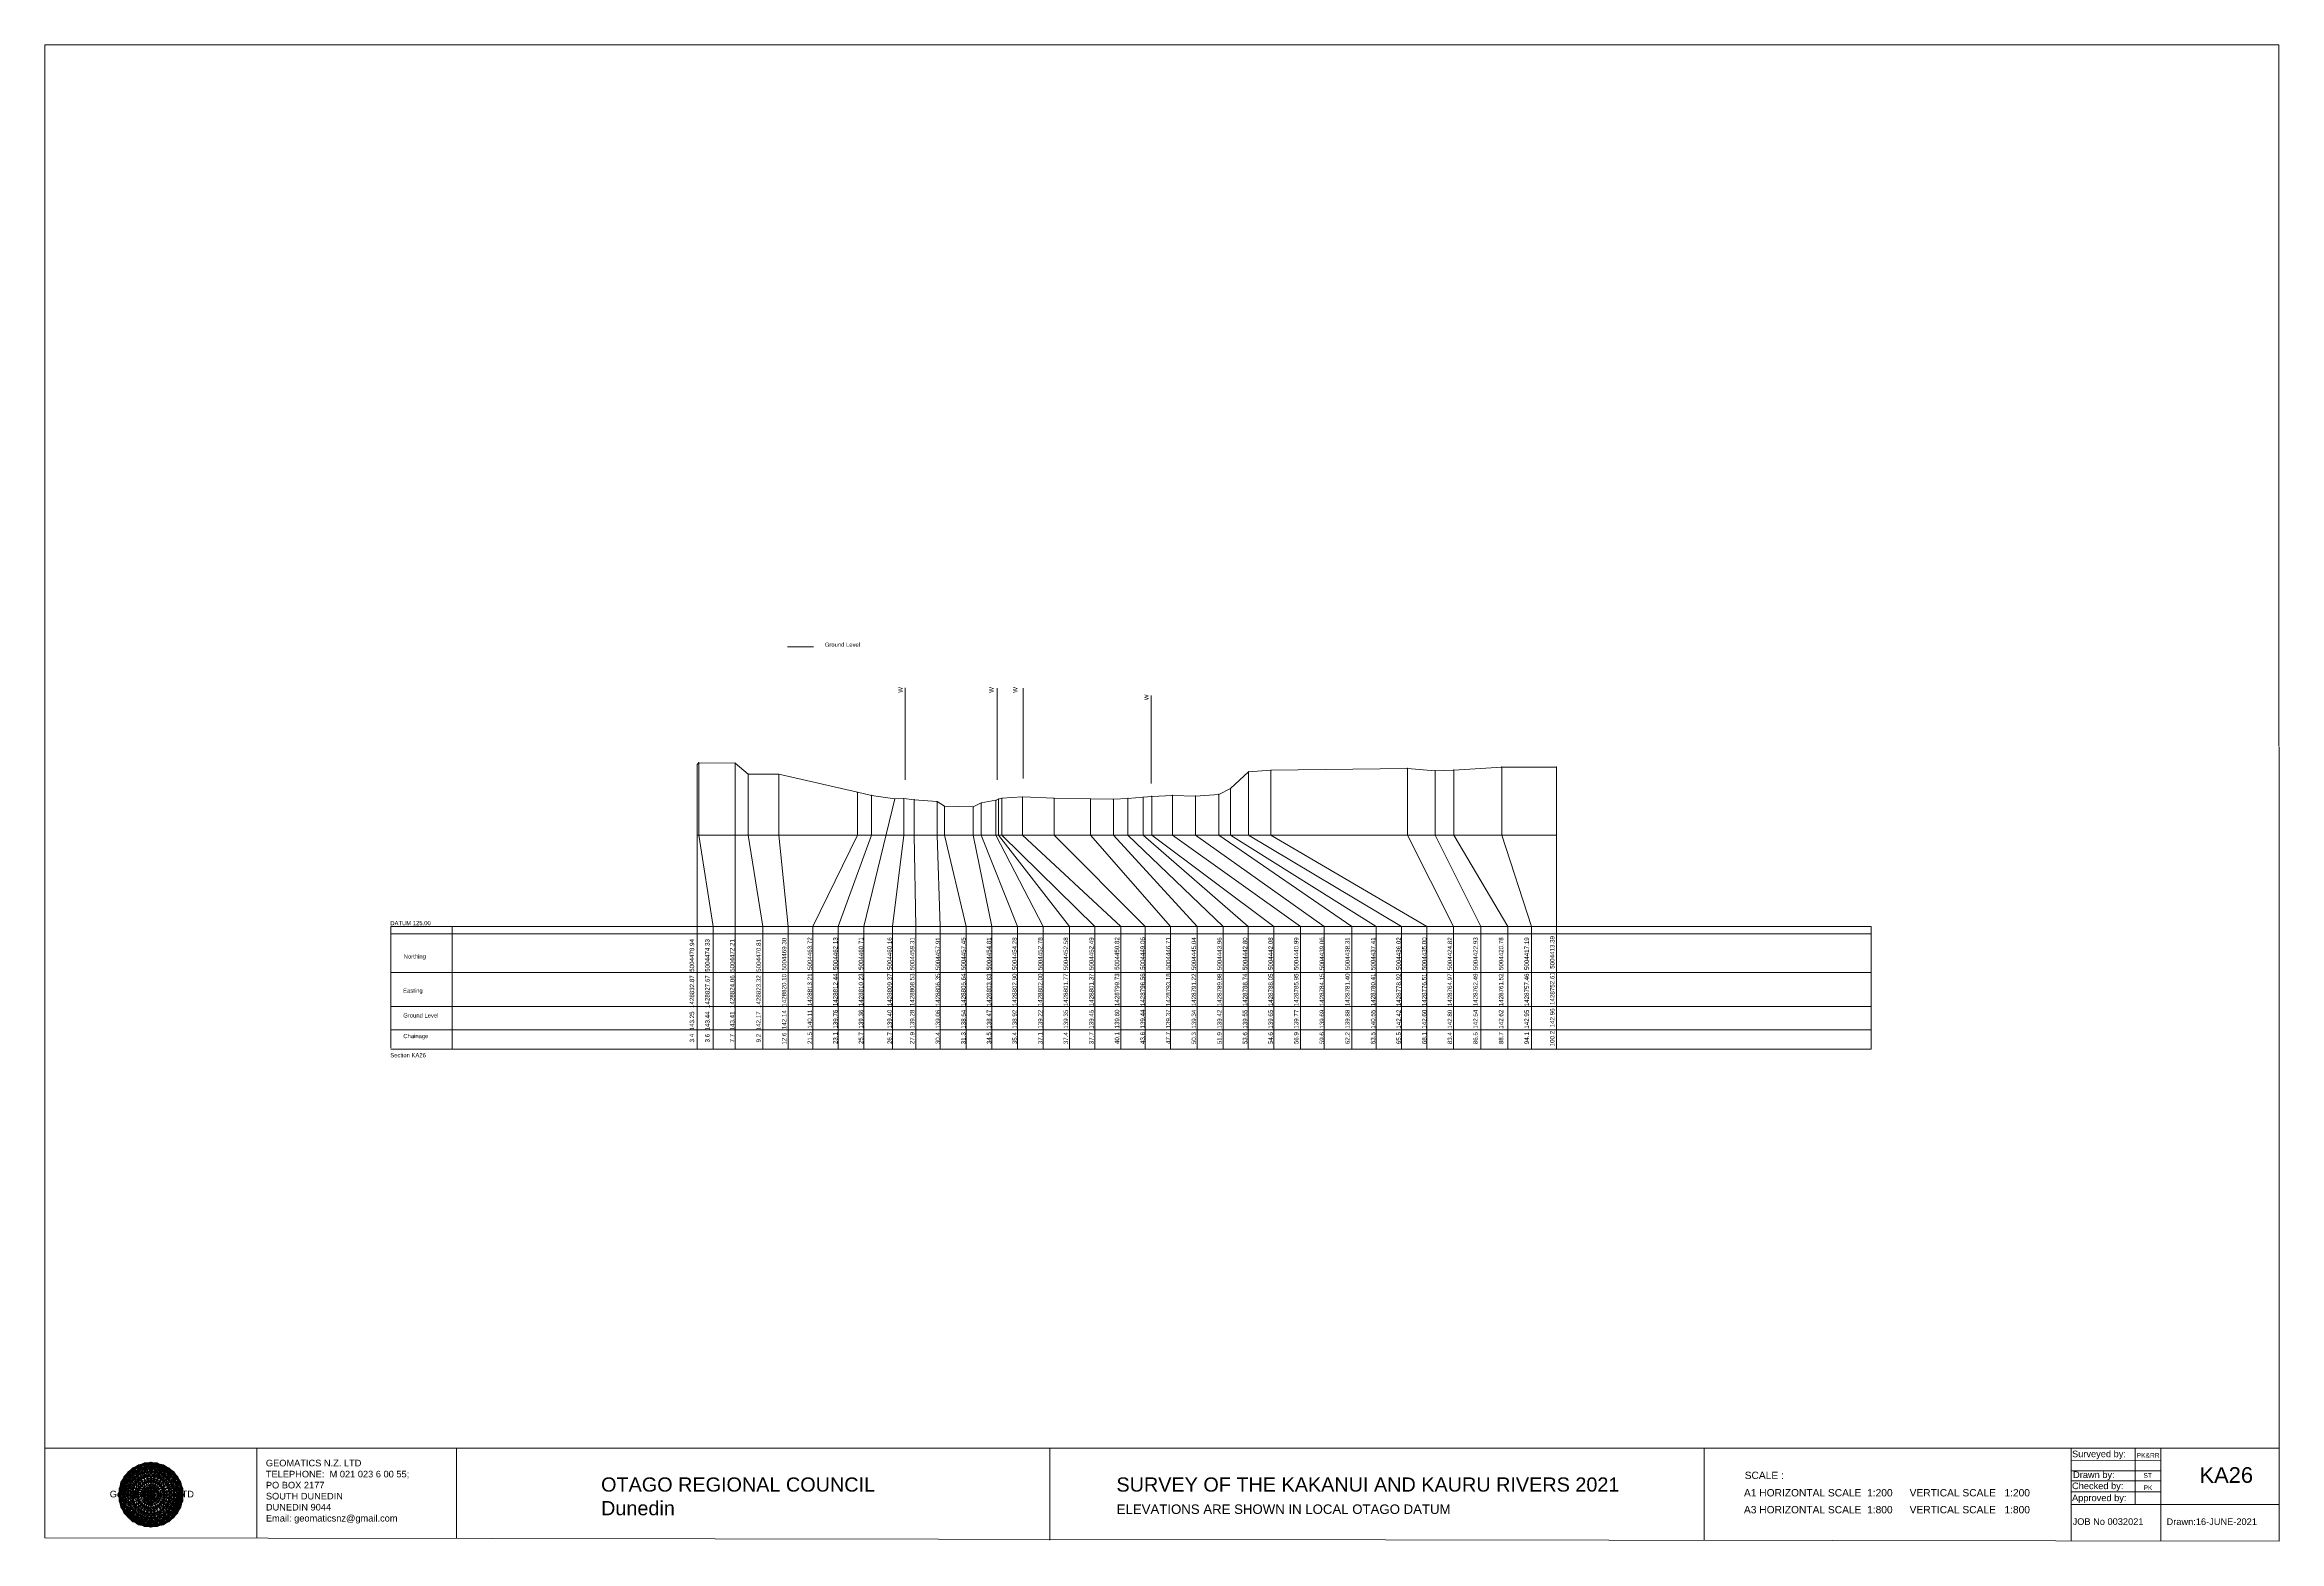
# Model space of a CAD drawing. Header units: millimetres. Extents: x -4102225 to 9709333, y -443196 to 2258209.
# Drawn here: x -573718 to -321940, y 55742 to 224317 of the extents above; entities that cross this region are included whole.
import ezdxf

# ---------------------------------------------------------------- set-up
doc = ezdxf.new("R2010")
doc.units = ezdxf.units.MM
doc.header["$PDMODE"] = 35
doc.header["$PDSIZE"] = 20
doc.layers.get('0').update_dxf_attribs({"lineweight": 0})
doc.layers.add('geo', color=7, linetype='Continuous', lineweight=0)
doc.styles.get("Standard").update_dxf_attribs({"font": 'arial.ttf'})

# ---------------------------------------------------------------- blocks, each defined once
blk = doc.blocks.new('Geomatics_Circle_SPT')
at = {"layer": 'geo', "color": 2, "linetype": 'Continuous', "lineweight": 0}
for p, q in [((0, 25.2), (-25.2, 0)), ((-24.7, 4.9), (-4.9, 24.7)), ((-24.7, -4.9), (4.9, 24.7)), ((-9.7, 23.3), (-23.3, 9.6)), ((9.7, 23.3), (-23.3, -9.7)), ((-21, 14), (-14, 21)), ((-21, -14), (14, 21)), ((0, 0), (-17.8, 17.8)), ((-14, 21), (21, -14)), ((23.3, -9.7), (-9.7, 23.3)), ((-4.9, 24.7), (24.7, -4.9)), ((25.2, 0), (0, 25.2)), ((0, 0), (17.8, 17.8)), ((4.9, 24.7), (24.7, 4.9)), ((23.3, 9.7), (9.7, 23.3)), ((14, 21), (21, 14)), ((17.8, 18.1), (17.8, 18.1)), ((4.9, -24.7), (-24.7, 4.9)), ((-24.7, 0), (0, -24.7)), ((-23.3, 9.7), (9.7, -23.3)), ((14, -21), (-21, 14)), ((0, 0), (-17.8, -17.8)), ((21, 14), (-14, -21)), ((-9.7, -23.3), (23.3, 9.7)), ((24.7, 4.9), (-4.9, -24.7)), ((0, 0), (17.8, -17.8)), ((0, -24.8), (25.2, 0)), ((-4.9, -24.7), (-24.7, -4.9)), ((-23.3, -9.7), (-9.7, -23.3)), ((-14, -21), (-21, -14)), ((24.7, -4.9), (4.9, -24.7)), ((9.7, -23.3), (23.3, -9.7)), ((21, -14), (14, -21)), ((-17.8, -17.8), (-17.8, -17.8)), ((4.9, -24.7), (4.9, -24.7)), ((18.1, -17.8), (18.1, -17.8))]:
    blk.add_line(p, q, dxfattribs=at)
at = {"layer": 'geo', "color": 1, "linetype": 'Continuous', "lineweight": 0}
for p, q in [((-25.2, 0), (9.7, 23.3)), ((-25.2, 0), (-9.6, 23.3)), ((-4.9, 24.8), (-24.7, -4.9)), ((4.9, 24.7), (-24.7, 4.9)), ((14, 21), (-24.7, -4.9)), ((-14, 21), (-24.7, 4.9)), ((-23.3, 9.7), (0, 25.2)), ((-23.3, -9.6), (0, 25.2)), ((-23.3, -9.6), (17.8, 17.8)), ((-23.3, 9.7), (-17.8, 17.9)), ((-23.3, -9.6), (-17.8, 17.9)), ((-23.3, 9.7), (17.8, 17.8)), ((4.9, 24.8), (-21, -14)), ((-4.9, 24.7), (-21, 14)), ((14, 21), (-21, 14)), ((-14, 21), (-21, -14)), ((-17.9, 17.6), (-17.9, 17.6)), ((-17.8, 17.8), (9.7, 23.3)), ((-17.8, 17.8), (-9.6, 23.3)), ((-17.8, -17.8), (9.7, 23.3)), ((-17.8, -17.8), (-9.7, 23.3)), ((-9.7, -23.3), (-17.8, 17.8)), ((-17.8, 17.8), (9.7, -23.3)), ((-17.8, 17.8), (23.3, -9.6)), ((-17.8, 17.8), (23.3, 9.7)), ((4.9, 24.7), (-14, 21)), ((-4.9, 24.7), (-14, -20.9)), ((0, 0), (-14, 21)), ((-14, 21), (-4.9, -24.7)), ((-14, 21), (-14, 21)), ((24.7, -4.9), (-14, 21)), ((21, 14), (-14, 21)), ((-9.8, 23.1), (-9.8, 23.1)), ((-9.7, 23.3), (0, 25.2)), ((-9.7, 23.3), (0, -25.2)), ((-9.7, -23.3), (0, 25.2)), ((-9.6, 23.3), (17.8, -17.8)), ((-9.6, 23.3), (25.2, 0)), ((-9.6, 23.3), (17.8, 17.8)), ((-9.6, -23.3), (17.8, 17.9)), ((0, 0), (-4.9, 24.7)), ((-4.9, 24.7), (-4.9, 24.7)), ((21, -14), (-4.9, 24.7)), ((24.8, 4.9), (-4.9, 24.7)), ((14, 21), (-4.9, 24.7)), ((-0.2, 25.1), (-0.2, 25.1)), ((0, 25.2), (9.7, -23.3)), ((0, 25.2), (23.3, -9.7)), ((0, 25.2), (23.3, 9.7)), ((0, 25.2), (9.7, 23.3)), ((0, 0), (4.9, 24.7)), ((0, -25.2), (9.7, 23.3)), ((0, 0), (14, 21)), ((21, 14), (4.9, 24.8)), ((14, -21), (4.9, 24.7)), ((24.7, -4.9), (4.9, 24.7)), ((4.9, 24.7), (4.9, 24.7)), ((4.9, -24.7), (14, 21)), ((9.4, 23.3), (9.4, 23.3)), ((9.7, 23.3), (17.8, -17.8)), ((9.7, 23.3), (25.2, 0)), ((9.7, 23.3), (17.8, 17.9)), ((17.8, 17.8), (9.7, -23.3)), ((21, -14), (14, 21)), ((24.7, 4.9), (14, 21)), ((14, 21), (14, 21)), ((17.6, 17.9), (17.6, 17.9)), ((17.8, 17.8), (23.3, -9.7)), ((17.8, 17.8), (23.3, 9.7)), ((-25.2, 0), (23.3, 9.7)), ((-25.2, 0), (-23.3, 9.7)), ((-23.3, -9.7), (-25.2, 0)), ((-9.6, -23.3), (-25.2, 0)), ((9.7, -23.3), (-25.2, 0)), ((21, 14), (-24.7, 4.9)), ((-21, 14), (-24.7, -4.9)), ((0, 0), (-24.7, 4.9)), ((-24.7, 4.9), (-21, -14)), ((-24.7, 4.9), (-4.9, -24.7)), ((-24.7, 4.9), (14, -21)), ((-24.7, 4.9), (-24.7, 4.9)), ((0, 0), (-24.7, -4.9)), ((-17.8, -17.8), (-23.3, 9.7)), ((0, -25.2), (-23.3, 9.7)), ((-23.3, 9.7), (17.8, -17.8)), ((-23.3, 9.7), (25.2, 0)), ((-23.3, 9.4), (-23.3, 9.4)), ((-23.3, -9.7), (25.2, 0)), ((0, 0), (-21, 14)), ((-21, 14), (-14, -21)), ((-21, 14), (4.9, -24.7)), ((-21, 14), (-21, 14)), ((24.7, 4.9), (-21, 14)), ((0, 0), (-21, -14)), ((-17.8, -17.8), (23.3, 9.7)), ((-14, -21), (24.7, 4.9)), ((0, 0), (-14, -21)), ((25.2, 0), (-9.6, -23.3)), ((-4.9, -24.7), (21, 14)), ((0, 0), (-4.9, -24.7)), ((0, 0), (21, 14)), ((23.3, 9.7), (0, -25.2)), ((0, 0), (24.8, 4.9)), ((0, 0), (4.9, -24.7)), ((0, 0), (14, -21)), ((0, 0), (21, -14)), ((0, 0), (24.8, -4.9)), ((4.9, -24.7), (24.7, 4.9)), ((25.2, 0), (9.7, -23.3)), ((14, -21), (21, 14)), ((23.3, 9.7), (17.8, -17.8)), ((24.7, -4.9), (21, 14)), ((21, 14), (21, 14)), ((21, -14), (24.7, 4.9)), ((23.1, 9.8), (23.1, 9.8)), ((23.3, 9.7), (25.2, 0)), ((25.2, 0), (23.3, -9.6)), ((24.7, 4.9), (24.7, 4.9)), ((25.1, 0.2), (25.1, 0.2)), ((-25.2, 0), (23.3, -9.7)), ((-25.1, -0.2), (-25.1, -0.2)), ((-24.7, -4.9), (-24.7, -4.9)), ((-24.7, -4.9), (-14, -21)), ((-24.7, -4.9), (4.9, -24.7)), ((-24.7, -4.9), (21, -14)), ((-17.8, -17.8), (-23.3, -9.7)), ((0, -25.2), (-23.3, -9.6)), ((17.8, -17.8), (-23.3, -9.6)), ((-23.1, -9.8), (-23.1, -9.8)), ((-21, -14), (24.7, -4.9)), ((-21, -14), (-21, -14)), ((-21, -14), (-4.9, -24.7)), ((-21, -14), (14, -21)), ((23.3, -9.7), (-17.8, -17.8)), ((-14, -21), (21, -14)), ((-4.9, -24.7), (24.7, -4.9)), ((23.3, -9.6), (0, -25.2)), ((4.9, -24.7), (21, -14)), ((14, -21), (24.7, -4.9)), ((23.3, -9.6), (17.8, -17.8)), ((21, -14), (21, -14)), ((23.3, -9.4), (23.3, -9.4)), ((24.7, -4.9), (24.7, -4.9)), ((-9.6, -23.3), (-17.8, -17.8)), ((9.7, -23.3), (-17.8, -17.8)), ((-17.6, -17.9), (-17.6, -17.9)), ((-14, -21), (-14, -21)), ((-14, -21), (4.9, -24.7)), ((17.8, -17.8), (-9.7, -23.3)), ((0, -25.2), (-9.7, -23.3)), ((-9.4, -23.3), (-9.4, -23.3)), ((-4.9, -24.7), (14, -21)), ((-4.9, -24.7), (-4.9, -24.7)), ((9.7, -23.3), (0, -25.2)), ((0.2, -25.1), (0.2, -25.1)), ((4.9, -24.7), (4.9, -24.7)), ((17.8, -17.8), (9.7, -23.3)), ((9.8, -23.1), (9.8, -23.1)), ((14, -21), (14, -21)), ((17.9, -17.6), (17.9, -17.6))]:
    blk.add_line(p, q, dxfattribs=at)
at = {"layer": 'geo', "color": 114, "linetype": 'Continuous', "lineweight": 0}
for p, q in [((17.9, 17.8), (-25.2, 0)), ((-24.7, 4.9), (14, 21)), ((9.7, 23.3), (-23.3, 9.7)), ((-20.9, 14), (4.9, 24.7)), ((0, 25.2), (-17.8, 17.8)), ((-17.8, 17.8), (0, -25.2)), ((-14, 21), (-4.9, 24.7)), ((4.9, -24.7), (-14, 21)), ((0, 0), (-9.7, 23.3)), ((-4.9, 24.7), (14, -21)), ((17.8, -17.8), (0, 25.2)), ((0, 0), (9.7, 23.3)), ((4.9, 24.7), (21, -14)), ((23.3, -9.7), (9.7, 23.3)), ((14, 21), (24.7, -4.9)), ((25.2, 0), (17.8, 17.8)), ((-24.7, -4.9), (21, 14)), ((-14, -21), (-24.7, 4.9)), ((0, 0), (-23.3, 9.7)), ((-23.3, 9.7), (-9.7, -23.3)), ((0, 0), (-23.3, -9.7)), ((-4.9, -24.7), (-21, 14)), ((24.8, 4.9), (-20.9, -14)), ((0, 0), (-9.7, -23.3)), ((0, 0), (23.3, 9.7)), ((0, 0), (9.7, -23.3)), ((0, 0), (23.3, -9.7)), ((21, 14), (24.7, 4.9)), ((-25.2, 0), (-17.8, -17.8)), ((-21, -14), (-24.7, -4.9)), ((-17.8, -17.8), (25.2, 0)), ((24.8, -4.9), (-14, -21)), ((-9.6, -23.3), (23.3, -9.7)), ((21, -14), (-4.9, -24.8)), ((0, -25.2), (17.9, -17.8)), ((14, -21), (4.9, -24.8))]:
    blk.add_line(p, q, dxfattribs=at)
at = {"layer": 'geo', "color": 250, "linetype": 'Continuous', "lineweight": 0}
for p, q in [((-17.8, 17.8), (17.8, 17.8)), ((-17.8, -17.8), (-17.8, 17.8)), ((-14, 21), (-14, 21)), ((14, 21), (-14, 21)), ((-14, 20.9), (-14, -21)), ((-9.7, 23.3), (9.7, 23.3)), ((-9.7, -23.3), (-9.7, 23.3)), ((-4.9, 24.7), (4.9, 24.7)), ((-4.9, 24.7), (-4.9, -24.7)), ((0, 0), (0, 25.2)), ((4.9, 24.7), (4.9, -24.7)), ((9.7, -23.3), (9.7, 23.3)), ((14, 21), (14, -21)), ((17.8, -17.8), (17.8, 17.8)), ((0, 0), (-25.2, 0)), ((24.7, 4.9), (-24.7, 4.9)), ((-24.7, 4.9), (-24.7, -4.9)), ((-23.3, 9.7), (23.3, 9.7)), ((-23.3, 9.7), (-23.3, 9.7)), ((-23.3, -9.7), (-23.3, 9.7)), ((21, 14), (-21, 14)), ((-21, 14), (-21, -14)), ((0, 0), (0, -25.2)), ((0, 0), (25.2, 0)), ((21, 14), (21, 14)), ((21, -14), (21, 14)), ((23.3, 9.7), (23.3, -9.7)), ((24.7, 4.9), (24.7, 4.9)), ((24.7, -4.9), (24.7, 4.9)), ((-24.7, -4.9), (24.7, -4.9)), ((23.3, -9.7), (-23.3, -9.7)), ((-21, -14), (21, -14)), ((17.8, -17.8), (-17.8, -17.8)), ((-14, -21), (14, -21)), ((9.7, -23.3), (-9.7, -23.3)), ((-4.9, -24.7), (4.9, -24.7))]:
    blk.add_line(p, q, dxfattribs=at)
blk = doc.blocks.new('GeomaticsNZ TITLE BLOCK')
at = {"color": 7, "linetype": 'Continuous', "lineweight": 0}
for p, q in [((0, 94.9), (0, 1579.2)), ((0, 1579.2), (2363.4, 1579.2)), ((2363.4, 1579.2), (2364, 94.9)), ((2364, 94.9), (0, 94.9)), ((0, 94.9), (0, 0)), ((15.9, 94.9), (2364, 94.9)), ((224.3, 95.2), (224.3, -0.3)), ((2364, 94.9), (382.6, 94.9)), ((435.8, 95.2), (435.8, -0.7)), ((1063.4, 94.9), (1063.4, -2.4)), ((1755.4, 94.9), (1755.4, -2.6)), ((2143.9, 94.9), (2143.7, -3)), ((2211.5, 94.9), (2211.5, 36.1)), ((2238.6, 94.8), (2238.6, -3.2)), ((2364, -3.5), (2364, 94.9)), ((2143.9, 81.9), (2238.6, 81.7)), ((2143.9, 71), (2238.6, 71)), ((2143.6, 60.4), (2238.6, 60.4)), ((2143.8, 48.6), (2238.6, 48.6)), ((2143.8, 35.4), (2364, 35.3)), ((0, 0), (2364, -3.5))]:
    blk.add_line(p, q, dxfattribs=at)
at = {"color": 7, "linetype": 'Continuous', "lineweight": 0, "xscale": 1.36, "yscale": 1.36, "zscale": 1.36}
blk.add_blockref('Geomatics_Circle_SPT', (112.4, 45.7), dxfattribs=at)
at = {"color": 7, "linetype": 'Continuous', "lineweight": 0}
for s, p in [('PK&RR', (2213.2, 84.8)), ('ST', (2220.3, 63.6)), ('PK', (2220.4, 50.6))]:
    blk.add_text(s, height=5, dxfattribs=at).set_placement(p)
at = {"color": 7, "linetype": 'Continuous', "lineweight": 0, "attachment_point": 1}
for s, width, heights, insert, char_height in [('{\\C256;GEOMATICS N.Z. LTD                   \\PTELEPHONE:  M 021 023 6 00 55;\\PPO BOX 2177\\PSOUTH DUNEDIN\\PDUNEDIN 9044\\PEmail: geomaticsnz@gmail.com}', 3535.727, [94.7], (234, 82.7), 7), ('{\\C256;Surveyed by:}', 3535.727, [0], (2144.7, 92.4), 7), ('{\\C256;Geomatics N.Z. LTD                   }', 125.079, [15.8], (68.8, 49.9), 7), ('{\\C256;OTAGO REGIONAL COUNCIL\\PDunedin}', 3535.727, [0], (588.6, 64), 15), ('{\\C256;SURVEY OF THE KAKANUI AND KAURU RIVERS 2021}', 3535.727, [0], (1133.8, 64), 15), ('{\\C256;Checked by:}', 3535.727, [0], (2144.7, 58.6), 7), ('{\\C256;Drawn by:}', 3535.727, [0], (2145.8, 70.4), 7), ('{\\C256;ELEVATIONS ARE SHOWN IN LOCAL OTAGO DATUM}', 3535.727, [0], (1134.1, 35.4), 10), ('{\\C256;Approved by:}', 3535.727, [0], (2144.7, 45.9), 7), ('{\\C256;JOB No 0032021}', 3535.727, [0], (2145.3, 20.8), 7), ('{\\C256;Drawn:16-JUNE-2021}', 3535.727, [0], (2244.7, 20.7), 7)]:
    blk.add_mtext_dynamic_manual_height_columns(s, width=width, gutter_width=159, heights=heights, dxfattribs=dict(at, insert=insert, char_height=char_height))

msp = doc.modelspace()

# ---------------------------------------------------------------- linework, layer by layer
at = {"color": 1, "lineweight": 0}
msp.add_line((-490009.432, 156500.44), (-487102.702, 156500.44), dxfattribs=at)
at = {"color": 7, "lineweight": 0}
for p, q in [((-476762.978, 141499.526), (-476762.978, 151858.164)), ((-466392.987, 141502.978), (-466392.987, 151855.087)), ((-463471.391, 141645.025), (-463471.391, 151855.087)), ((-449047.015, 141106.233), (-449047.015, 151019.063)), ((-534708.717, 125000), (-534708.717, 124453.037)), ((-527806.375, 125000), (-527806.375, 111175.74)), ((-367943.806, 125000), (-367943.806, 111175.74))]:
    msp.add_line(p, q, dxfattribs=at)
for p, q in [((-500199.741, 143247), (-500199.741, 111175.74)), ((-500023.133, 143437), (-500023.133, 135295.272)), ((-495928.021, 143407), (-495928.021, 111175.74)), ((-494454.789, 142167), (-494454.789, 135295.272)), ((-491016.091, 142137), (-491016.091, 135295.272)), ((-438071.884, 142416), (-438071.884, 135295.272)), ((-435549.6, 142596), (-435549.6, 135295.272)), ((-420182.16, 142795), (-420182.16, 135295.272)), ((-417064.969, 142535), (-417064.969, 135295.272)), ((-414957.878, 142615), (-414957.878, 135295.272)), ((-409541.833, 142945), (-409541.833, 135295.272)), ((-403382.188, 142955), (-403382.188, 111175.74)), ((-482151.333, 140106), (-482151.333, 135295.272)), ((-480549.645, 139756), (-480549.645, 135295.272)), ((-476928.597, 139396), (-476928.597, 135295.272)), ((-475740.276, 139276), (-475740.276, 135295.272)), ((-473165.576, 139056), (-473165.576, 135295.272)), ((-472323.93, 138536), (-472323.93, 135295.272)), ((-468195.724, 138916), (-468195.724, 135295.272)), ((-466538.631, 139216), (-466538.631, 135295.272)), ((-466233.838, 139346), (-466233.838, 135295.272)), ((-465871.709, 139446), (-465871.709, 135295.272)), ((-463539.548, 139596), (-463539.548, 135295.272)), ((-459983.488, 139436), (-459983.488, 135295.272)), ((-455881.21, 139366), (-455881.21, 135295.272)), ((-453306.639, 139336), (-453306.639, 135295.272)), ((-451662.885, 139416), (-451662.885, 135295.272)), ((-449968.125, 139546), (-449968.125, 135295.272)), ((-448977.39, 139646), (-448977.39, 135295.272)), ((-446663.411, 139766), (-446663.411, 135295.272)), ((-444047.493, 139686), (-444047.493, 135295.272)), ((-441438.712, 139876), (-441438.712, 135295.272)), ((-440103.631, 140546), (-440103.631, 135295.272)), ((-469095.663, 138466), (-469095.663, 135295.272)), ((-500199.741, 135295.272), (-403382.188, 135295.272)), ((-500023.133, 135295.272), (-498400.827, 125000)), ((-494454.789, 135295.272), (-492809.236, 125000)), ((-491016.091, 135295.272), (-489965.19, 125000)), ((-482151.333, 135295.272), (-487187.994, 125000)), ((-480549.645, 135295.272), (-484299.07, 125000)), ((-476928.597, 135295.272), (-478206.049, 125000)), ((-475740.276, 135295.272), (-475580.651, 125000)), ((-473165.576, 135295.272), (-472839.51, 125000)), ((-472323.93, 135295.272), (-469887.077, 125000)), ((-469095.663, 135295.272), (-467018.217, 125000)), ((-468195.724, 135295.272), (-464125.642, 125000)), ((-466538.631, 135295.272), (-461228.04, 125000)), ((-466233.838, 135295.272), (-458253.29, 125000)), ((-465871.709, 135295.272), (-455410.009, 125000)), ((-463539.548, 135295.272), (-452461.426, 125000)), ((-459983.488, 135295.272), (-449713.86, 125000)), ((-455881.21, 135295.272), (-446858.96, 125000)), ((-453306.639, 135295.272), (-443873.024, 125000)), ((-451662.885, 135295.272), (-440920.879, 125000)), ((-449968.125, 135295.272), (-438126.204, 125000)), ((-448977.39, 135295.272), (-435246.835, 125000)), ((-446663.411, 135295.272), (-432226.32, 125000)), ((-444047.493, 135295.272), (-429572.792, 125000)), ((-441438.712, 135295.272), (-426439.361, 125000)), ((-440103.631, 135295.272), (-423692.594, 125000)), ((-438071.884, 135295.272), (-420826.852, 125000)), ((-435549.6, 135295.272), (-417982.972, 125000)), ((-420182.16, 135295.272), (-414985.417, 125000)), ((-417064.969, 135295.272), (-411895.621, 125000)), ((-414957.878, 135295.272), (-408872.076, 125000)), ((-409541.833, 135295.272), (-406199.649, 125000)), ((-498400.827, 125000), (-498400.827, 111175.74)), ((-492809.236, 111175.74), (-492809.236, 125000)), ((-489965.19, 111175.74), (-489965.19, 125000)), ((-487187.994, 111175.74), (-487187.994, 125000)), ((-484299.07, 111175.74), (-484299.07, 125000)), ((-481442.062, 111175.74), (-481442.062, 125000)), ((-478206.049, 111175.74), (-478206.049, 125000)), ((-475580.651, 111175.74), (-475580.651, 125000)), ((-472839.51, 111175.74), (-472839.51, 125000)), ((-469887.077, 111175.74), (-469887.077, 125000)), ((-467018.217, 111175.74), (-467018.217, 125000)), ((-464125.642, 111175.74), (-464125.642, 125000)), ((-461228.04, 111175.74), (-461228.04, 125000)), ((-458253.29, 111175.74), (-458253.29, 125000)), ((-455410.009, 111175.74), (-455410.009, 125000)), ((-452461.426, 111175.74), (-452461.426, 125000)), ((-449713.86, 111175.74), (-449713.86, 125000)), ((-446858.96, 111175.74), (-446858.96, 125000)), ((-443873.024, 111175.74), (-443873.024, 125000)), ((-440920.879, 111175.74), (-440920.879, 125000)), ((-438126.204, 111175.74), (-438126.204, 125000)), ((-435246.835, 111175.74), (-435246.835, 125000)), ((-432226.32, 111175.74), (-432226.32, 125000)), ((-429572.792, 111175.74), (-429572.792, 125000)), ((-426439.361, 111175.74), (-426439.361, 125000)), ((-423692.594, 111175.74), (-423692.594, 125000)), ((-420826.852, 111175.74), (-420826.852, 125000)), ((-417982.972, 111175.74), (-417982.972, 125000)), ((-414985.417, 111175.74), (-414985.417, 125000)), ((-411895.621, 111175.74), (-411895.621, 125000)), ((-408872.076, 125000), (-408872.076, 111175.74)), ((-406199.649, 125000), (-406199.649, 111175.74)), ((-534708.717, 119828.492), (-367943.806, 119828.492)), ((-534708.717, 115970.333), (-367943.806, 115970.333)), ((-534708.717, 113366.063), (-367943.806, 113366.063)), ((-534708.717, 111175.74), (-367943.806, 111175.74))]:
    msp.add_line(p, q)
at = {"lineweight": 0}
for p, q in [((-534708.717, 125000), (-367943.806, 125000)), ((-534708.717, 124153.568), (-367943.806, 124153.568))]:
    msp.add_line(p, q, dxfattribs=at)
at = {"color": 7, "lineweight": 0, "transparency": 33554687}
msp.add_line((-534708.717, 124453.037), (-534708.717, 111302.518), dxfattribs=at)
at = {"color": 1}
msp.add_lwpolyline([(-500199.741, 143247), (-500023.133, 143437), (-495928.021, 143407), (-494454.789, 142167), (-491016.091, 142167), (-482151.333, 140106), (-480549.645, 139756), (-477942.545, 139356), (-476928.597, 139396), (-475740.276, 139276), (-473165.576, 139056), (-472323.93, 138536), (-469095.663, 138466), (-468195.724, 138916), (-466538.631, 139216), (-466233.838, 139346), (-465871.709, 139446), (-463539.548, 139596), (-459983.488, 139436), (-455881.21, 139366), (-453306.639, 139336), (-451662.885, 139416), (-449968.125, 139546), (-448977.39, 139646), (-446663.411, 139766), (-444047.493, 139686), (-441438.712, 139876), (-440103.631, 140546), (-438071.884, 142416), (-435549.6, 142596), (-420182.16, 142795), (-417064.969, 142535), (-414957.878, 142615), (-409541.833, 142945), (-403382.188, 142955)], dxfattribs=at)
msp.add_lwpolyline([(-477942.545, 139356), (-481442.062, 125000)])
for p in [(-500199.741, 143247), (-500023.133, 143437), (-495928.021, 143407), (-494454.789, 142167), (-491016.091, 142137), (-438071.884, 142416), (-435549.6, 142596), (-420182.16, 142795), (-417064.969, 142535), (-414957.878, 142615), (-409541.833, 142945), (-403382.188, 142955), (-482151.333, 140106), (-480549.645, 139756), (-477942.545, 139356), (-476928.597, 139396), (-475740.276, 139276), (-473165.576, 139056), (-472323.93, 138536), (-469095.663, 138466), (-468195.724, 138916), (-466538.631, 139216), (-466233.838, 139346), (-465871.709, 139446), (-463539.548, 139596), (-459983.488, 139436), (-455881.21, 139366), (-453306.639, 139336), (-451662.885, 139416), (-449968.125, 139546), (-448977.39, 139646), (-446663.411, 139766), (-444047.493, 139686), (-441438.712, 139876), (-440103.631, 140546)]:
    msp.add_point(p)

# ---------------------------------------------------------------- block references
at = {"color": 7, "lineweight": 0, "xscale": 106.5053773992074, "yscale": 106.5053773992074, "zscale": 106.5053773992074}
msp.add_blockref('GeomaticsNZ TITLE BLOCK', (-573717.828, 56119.722), dxfattribs=at)

# ---------------------------------------------------------------- texts
at = {"color": 7, "lineweight": 0, "transparency": 33554687}
for s, height, p in [('Ground Level', 473.07414, (-485817.101, 156500.44)), ('DATUM 125.00', 473.07414, (-534775.654, 125135.982)), ('Northing', 473.0741, (-533264.65, 121387.343)), ('Easting', 473.0741, (-533333.533, 117527.941)), ('Ground Level', 473.07414, (-533316.43, 114738.63)), ('Chainage', 473.0741, (-533314.172, 112414.494)), ('Section KA26', 473.07414, (-534775.664, 110257.825))]:
    msp.add_text(s, height=height, dxfattribs=at).set_placement(p)
for s, p in [('   3.4  143.25  1428832.87  5004478.94', (-500540.665, 111346.23)), ('   3.6  143.44  1428827.67  5004474.33', (-498805.097, 111346.23)), ('   7.7  143.41  1428824.06  5004472.21', (-496008.217, 111342.479)), ('   9.2  142.17  1428823.32  5004470.81', (-493035.4, 111346.571)), ('  12.6  142.14  1428820.10  5004469.30', (-490150.551, 111299.504)), ('  21.5  140.11  1428813.21  5004463.72', (-487265.702, 111355.098)), ('  23.1  139.76  1428812.44  5004462.13', (-484380.853, 111355.098)), ('  25.7  139.36  1428810.23  5004460.71', (-481496.005, 111355.098)), ('  26.7  139.40  1428809.37  5004460.16', (-478264.953, 111355.098)), ('  27.9  139.28  1428808.53  5004459.31', (-475726.307, 111355.098)), ('  30.4  139.06  1428806.35  5004457.91', (-472841.458, 111346.23)), ('  31.3  138.54  1428805.64  5004457.45', (-469956.61, 111346.23)), ('  34.5  138.47  1428803.63  5004454.81', (-467071.761, 111346.23)), ('  35.4  138.92  1428802.90  5004454.28', (-464186.912, 111346.23)), ('  37.1  139.22  1428802.00  5004452.78', (-461302.063, 111346.23)), ('  37.4  139.35  1428801.77  5004452.58', (-458417.215, 111346.23)), ('  37.7  139.45  1428801.37  5004452.49', (-455532.366, 111346.23)), ('  40.1  139.60  1428799.73  5004450.82', (-452647.517, 111366.694)), ('  43.6  139.44  1428796.56  5004449.06', (-449762.668, 111366.694)), ('  47.7  139.37  1428793.18  5004446.71', (-446877.82, 111366.694)), ('  50.3  139.34  1428791.22  5004445.04', (-443992.971, 111346.571)), ('  51.9  139.42  1428789.98  5004443.96', (-441108.122, 111346.571)), ('  53.6  139.55  1428788.74  5004442.80', (-438223.273, 111346.571)), ('  54.6  139.65  1428788.05  5004442.08', (-435338.425, 111346.571)), ('  56.9  139.77  1428785.95  5004440.99', (-432453.576, 111346.571)), ('  59.6  139.69  1428784.15  5004439.06', (-429568.727, 111346.571)), ('  62.2  139.88  1428781.40  5004438.31', (-426683.879, 111349.3)), ('  63.5  140.55  1428780.41  5004437.41', (-423799.03, 111349.3)), ('  65.5  142.42  1428778.92  5004436.02', (-420914.181, 111349.3)), ('  68.1  142.60  1428776.51  5004435.00', (-418029.332, 111349.3)), ('  83.4  142.80  1428764.97  5004424.82', (-415144.484, 111347.253)), ('  86.5  142.54  1428762.49  5004422.93', (-412259.635, 111347.253)), ('  88.7  142.62  1428761.52  5004420.78', (-409374.786, 111347.253)), ('  94.1  142.95  1428757.46  5004417.19', (-406490.278, 111346.571)), (' 100.2  142.96  1428752.61  5004413.39', (-403605.771, 111299.504))]:
    msp.add_text(s, height=500, rotation=90).set_placement(p)
at = {"color": 7, "lineweight": 0}
for s, height, p in [('SCALE :  ', 823.5746, (-382176.168, 62757.672)), ('KA26', 1764.8028, (-330930, 62327.003)), ('A1 HORIZONTAL SCALE  1:200      VERTICAL SCALE   1:200 ', 823.57462, (-382258.139, 60796.818)), ('A3 HORIZONTAL SCALE  1:800      VERTICAL SCALE   1:800', 823.57462, (-382258.139, 58893.562))]:
    msp.add_text(s, height=height, dxfattribs=at).set_placement(p)
at = {"color": 7, "lineweight": 0, "char_height": 500, "attachment_point": 1, "rotation": 90}
for insert in [(-477550.764, 151316.327), (-467305.416, 151313.251), (-464611.464, 151313.251), (-449834.801, 150477.227)]:
    msp.add_mtext_dynamic_manual_height_columns('W', width=4277.92851, gutter_width=12.5, heights=[0], dxfattribs=dict(at, insert=insert))

doc.saveas('drawing.dxf')
